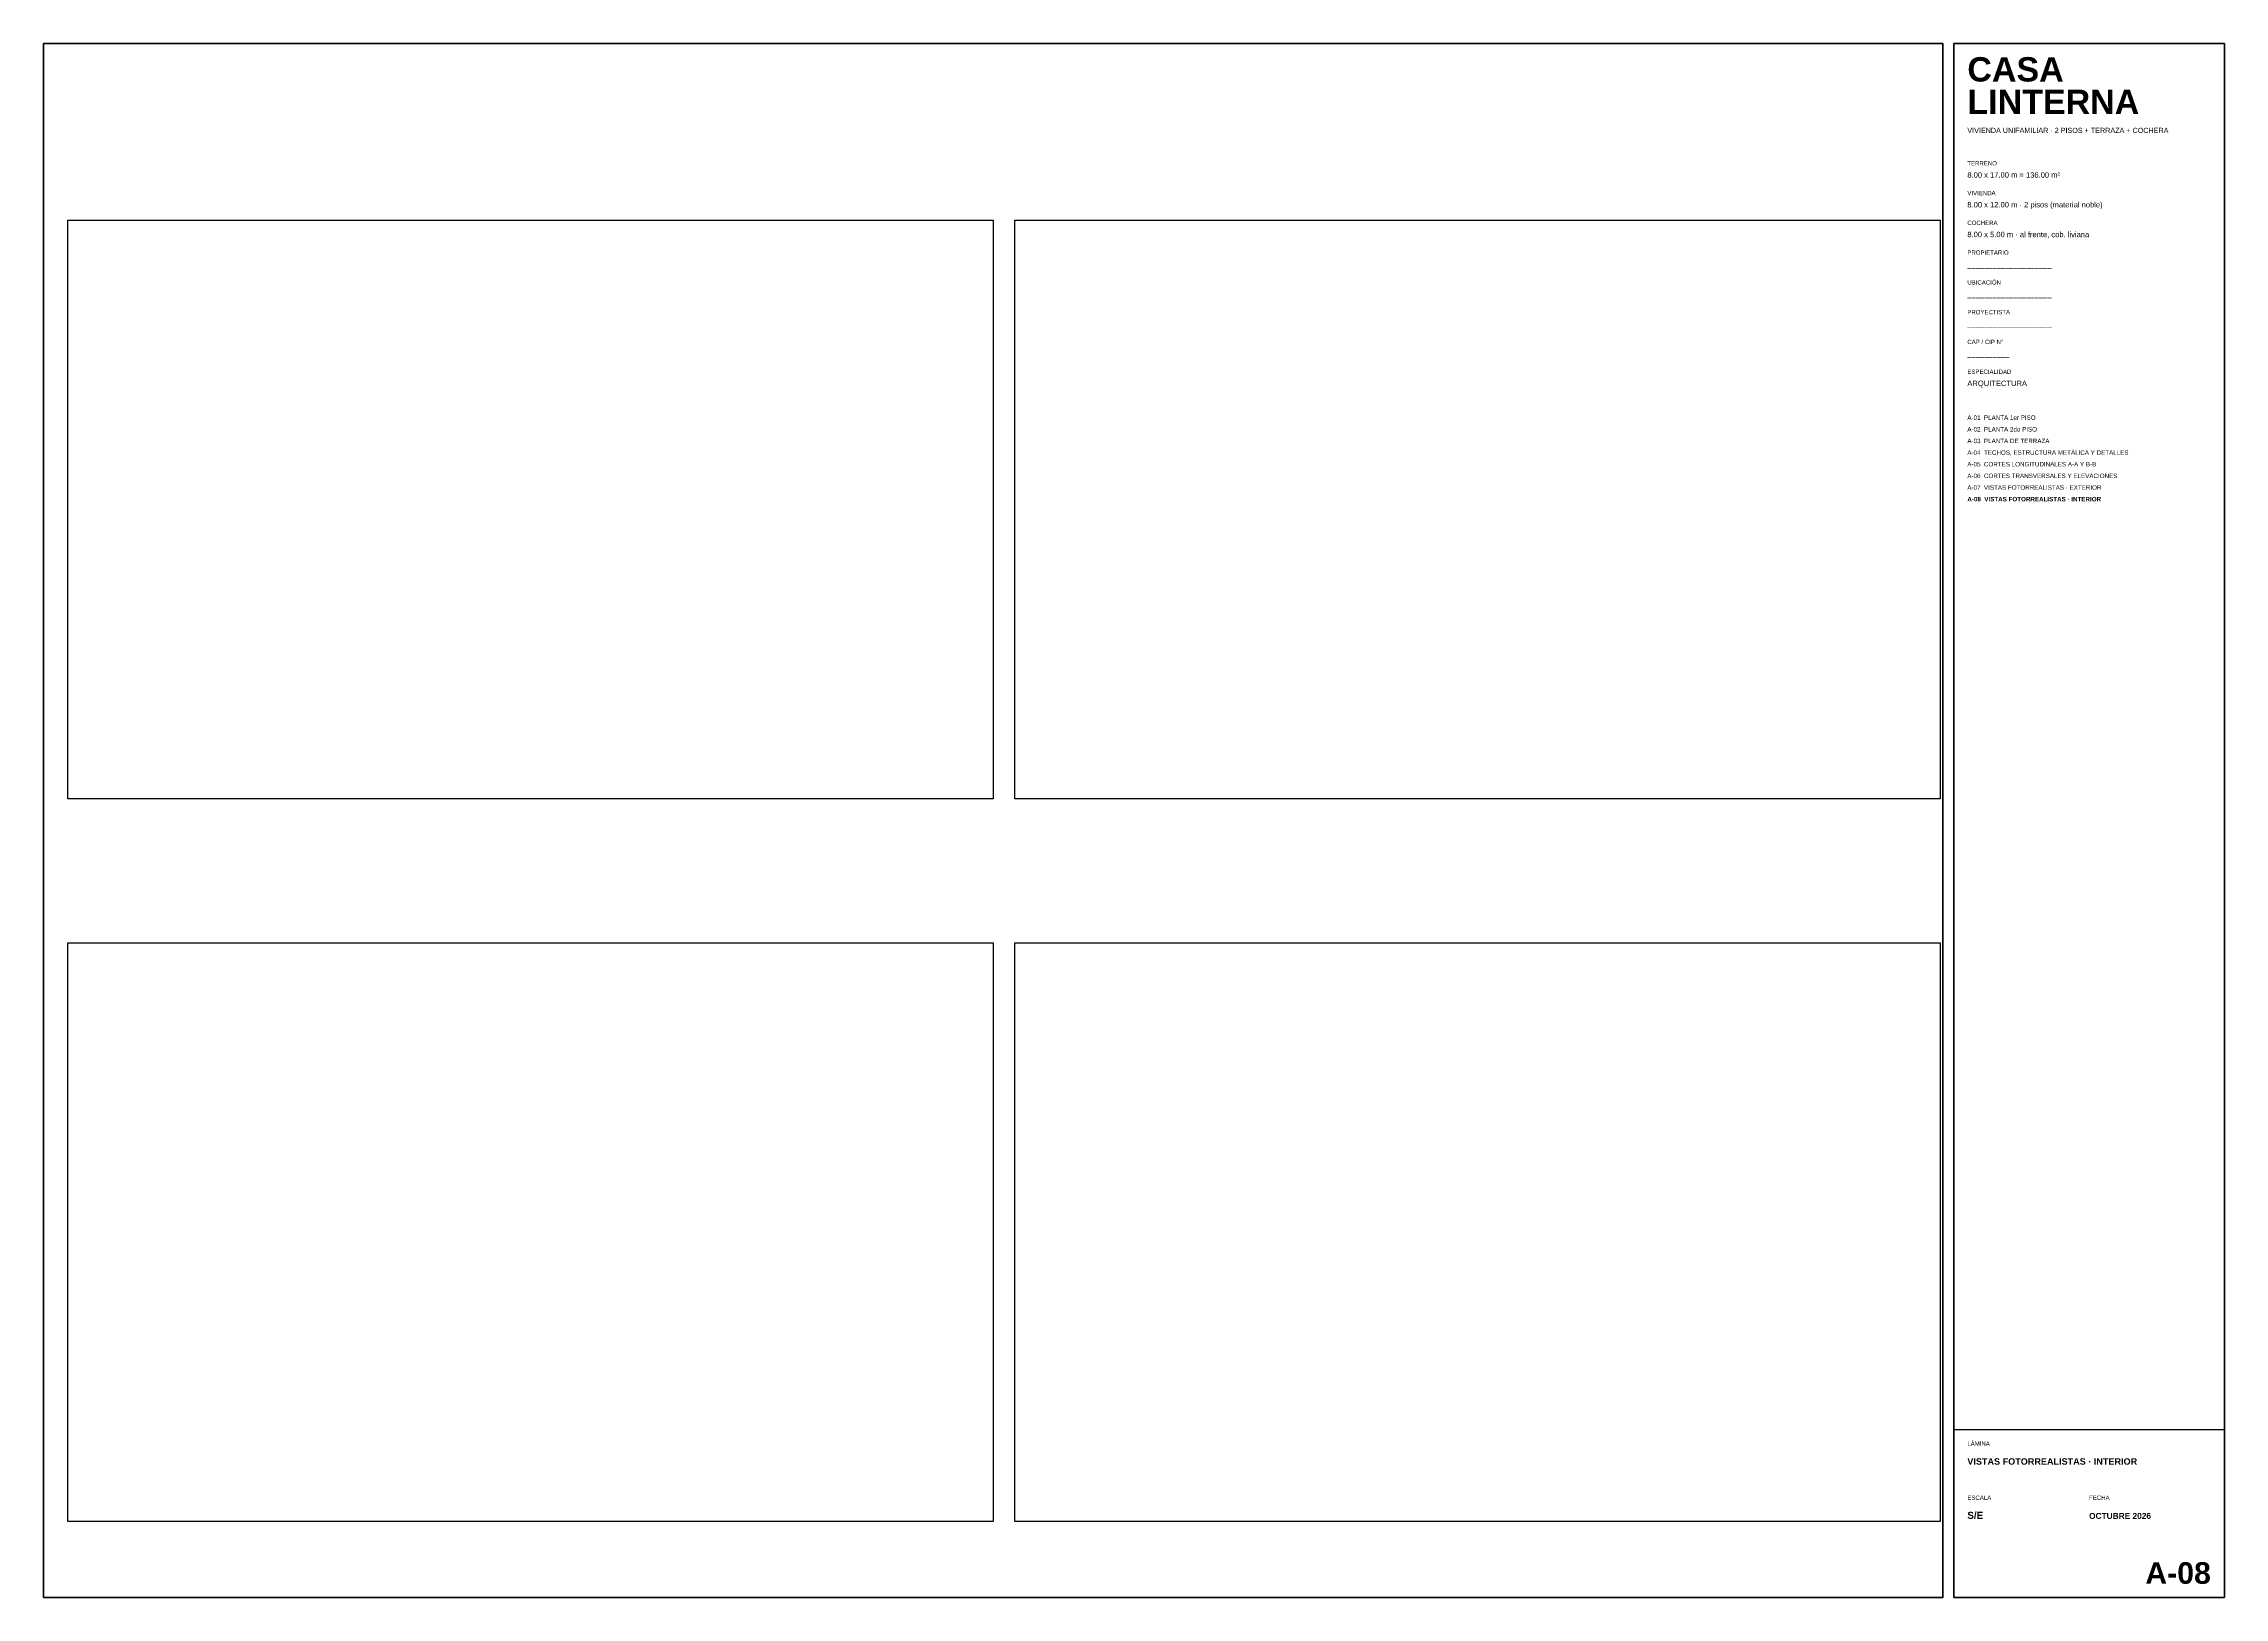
# Paper-space layout 'A-08' of a CAD drawing. Header units: metres. Extents: x 25 to 831, y 10 to 584.
import ezdxf
from ezdxf.enums import TextEntityAlignment as Align

# ---------------------------------------------------------------- set-up
doc = ezdxf.new("R2010")
doc.units = ezdxf.units.M
doc.layers.add('A-ROTULO', color=7, linetype='CONTINUOUS', lineweight=25)
doc.styles.add('PLANO', font='arial.ttf')
doc.styles.add('PLANO-B', font='arialbd.ttf')
picture_1 = doc.add_image_def('image6.png', size_in_pixel=(1600, 1000))
picture_2 = doc.add_image_def('image7.png', size_in_pixel=(1600, 1000))
picture_3 = doc.add_image_def('image8.png', size_in_pixel=(1600, 1000))
picture_4 = doc.add_image_def('image9.png', size_in_pixel=(1600, 1000))

psp = doc.layouts.new('A-08')

# ---------------------------------------------------------------- linework, layer by layer
at = {"layer": 'A-ROTULO'}
psp.add_line((731, 72), (831, 72), dxfattribs=at)
at = {"layer": 'A-ROTULO', "lineweight": 70}
for points in [[(25, 10), (727, 10), (727, 584), (25, 584)], [(731, 10), (831, 10), (831, 584), (731, 584)]]:
    psp.add_lwpolyline(points, close=True, dxfattribs=at)

# ---------------------------------------------------------------- texts
at = {"layer": 'A-ROTULO'}
for s, height, style, p in [('CASA', 9, 'PLANO-B', (736, 570)), ('VIVIENDA UNIFAMILIAR · 2 PISOS + TERRAZA + COCHERA', 1.9, 'PLANO', (736, 551)), ('8.00 x 17.00 m = 136.00 m²', 2, 'PLANO', (736, 534.5)), ('8.00 x 12.00 m · 2 pisos (material noble)', 2, 'PLANO', (736, 523.5)), ('8.00 x 5.00 m · al frente, cob. liviana', 2, 'PLANO', (736, 512.5)), ('____________________', 2, 'PLANO', (736, 501.5)), ('____________________', 2, 'PLANO', (736, 490.5)), ('____________________', 2, 'PLANO', (736, 479.5)), ('__________', 2, 'PLANO', (736, 468.5)), ('ARQUITECTURA', 2, 'PLANO', (736, 457.5)), ('A-01  PLANTA 1er PISO', 1.65, 'PLANO', (736, 445)), ('A-02  PLANTA 2do PISO', 1.65, 'PLANO', (736, 440.7)), ('A-03  PLANTA DE TERRAZA', 1.65, 'PLANO', (736, 436.4)), ('A-04  TECHOS, ESTRUCTURA METÁLICA Y DETALLES', 1.65, 'PLANO', (736, 432.1)), ('A-05  CORTES LONGITUDINALES A-A Y B-B', 1.65, 'PLANO', (736, 427.8)), ('A-06  CORTES TRANSVERSALES Y ELEVACIONES', 1.65, 'PLANO', (736, 423.5)), ('A-07  VISTAS FOTORREALISTAS · EXTERIOR', 1.65, 'PLANO', (736, 419.2)), ('VISTAS FOTORREALISTAS · INTERIOR', 2.4, 'PLANO-B', (736, 59)), ('S/E', 2.6, 'PLANO-B', (736, 39)), ('OCTUBRE 2026', 2.2, 'PLANO-B', (781, 39))]:
    psp.add_text(s, height=height, dxfattribs=dict(at, style=style)).set_placement(p)
at = {"layer": 'A-ROTULO', "true_color": 0xa95f28, "style": 'PLANO-B'}
for s, height, p in [('LINTERNA', 9, (736, 558)), ('A-08  VISTAS FOTORREALISTAS · INTERIOR', 1.65, (736, 414.9))]:
    psp.add_text(s, height=height, dxfattribs=at).set_placement(p)
at = {"layer": 'A-ROTULO', "true_color": 0x6a6a6a, "style": 'PLANO'}
for s, p in [('TERRENO', (736, 539)), ('VIVIENDA', (736, 528)), ('COCHERA', (736, 517)), ('PROPIETARIO', (736, 506)), ('UBICACIÓN', (736, 495)), ('PROYECTISTA', (736, 484)), ('CAP / CIP N°', (736, 473)), ('ESPECIALIDAD', (736, 462)), ('LÁMINA', (736, 66)), ('ESCALA', (736, 46)), ('FECHA', (781, 46))]:
    psp.add_text(s, height=1.6, dxfattribs=at).set_placement(p)
at = {"layer": 'A-ROTULO', "style": 'PLANO-B'}
psp.add_text('A-08', height=8, dxfattribs=at).set_placement((826, 15), align=Align.RIGHT)

# ---------------------------------------------------------------- pictures from other files: only their frames are drawn
at = {"layer": 'A-ROTULO'}
image = psp.add_image(picture_1, insert=(34, 305), size_in_units=(342, 213.75), dxfattribs=at)
image = psp.add_image(picture_2, insert=(384, 305), size_in_units=(342, 213.75), dxfattribs=at)
image = psp.add_image(picture_3, insert=(34, 38), size_in_units=(342, 213.75), dxfattribs=at)
image = psp.add_image(picture_4, insert=(384, 38), size_in_units=(342, 213.75), dxfattribs=at)

doc.saveas('drawing.dxf')
